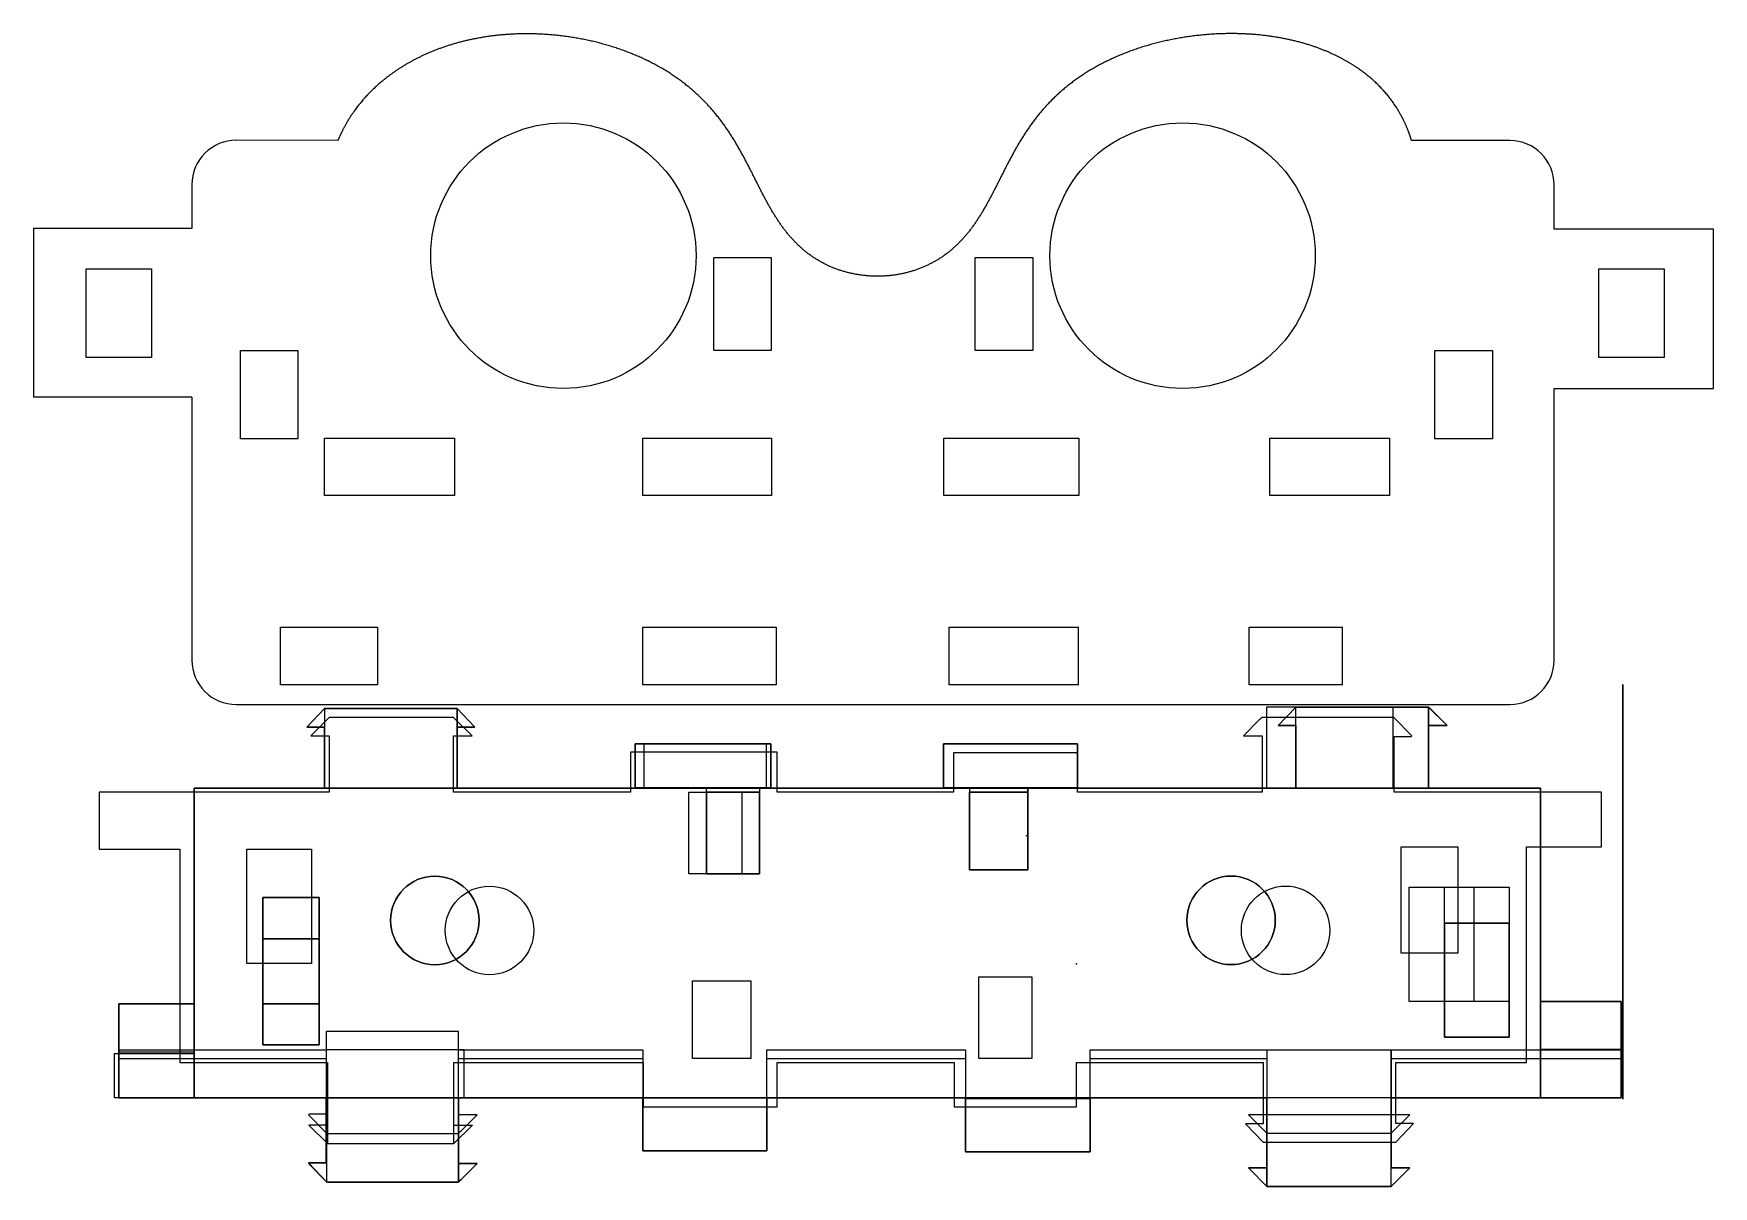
# Model space of a CAD drawing. Header units: centimetres. Extents: x -11.8 to 7.2, y -2.5 to 10.5.
import ezdxf

# ---------------------------------------------------------------- set-up
doc = ezdxf.new("R2010")
doc.units = ezdxf.units.CM
doc.header["$MEASUREMENT"] = 0
for name, color, linetype in [('part5.1 v4_Sketch11', 7, 'Continuous'), ('part5.1 v4_Sketch12', 7, 'Continuous'), ('part5.1 v4_Sketch13', 7, 'Continuous'), ('part5.1 v4_Sketch15', 7, 'Continuous'), ('part5.1 v4_Sketch16', 7, 'Continuous'), ('part5.1 v4_Sketch17', 7, 'Continuous'), ('part5.1 v4_Sketch18', 7, 'Continuous'), ('part5.1 v4_Sketch19', 7, 'Continuous'), ('part5.1 v4_Sketch2', 7, 'Continuous'), ('part5.1 v4_Sketch20', 7, 'Continuous'), ('part5.1 v4_Sketch21', 7, 'Continuous'), ('part5.1 v4_Sketch22', 7, 'Continuous'), ('part5.1 v4_Sketch24', 7, 'Continuous'), ('part5.1 v4_Sketch25', 7, 'Continuous'), ('part5.1 v4_Sketch26', 7, 'Continuous'), ('part5.1 v4_Sketch27', 7, 'Continuous'), ('part5.1 v4_Sketch28', 7, 'Continuous'), ('part5.1 v4_Sketch29', 7, 'Continuous'), ('part5.1 v4_Sketch3', 7, 'Continuous'), ('part5.1 v4_Sketch30', 7, 'Continuous'), ('part5.1 v4_Sketch31', 7, 'Continuous'), ('part5.1 v4_Sketch32', 7, 'Continuous'), ('part5.1 v4_Sketch33', 7, 'Continuous'), ('part5.1 v4_Sketch34', 7, 'Continuous'), ('part5.1 v4_Sketch36', 7, 'Continuous'), ('part5.1 v4_Sketch37', 7, 'Continuous'), ('part5.1 v4_Sketch38', 7, 'Continuous'), ('part5.1 v4_Sketch39', 7, 'Continuous'), ('part5.1 v4_Sketch4', 7, 'Continuous'), ('part5.1 v4_Sketch40', 7, 'Continuous'), ('part5.1 v4_Sketch41', 7, 'Continuous'), ('part5.1 v4_Sketch42', 7, 'Continuous'), ('part5.1 v4_Sketch43', 7, 'Continuous'), ('part5.1 v4_Sketch44', 7, 'Continuous'), ('part5.1 v4_Sketch45', 7, 'Continuous'), ('part5.1 v4_Sketch46', 7, 'Continuous'), ('part5.1 v4_Sketch47', 7, 'Continuous'), ('part5.1 v4_Sketch48', 7, 'Continuous'), ('part5.1 v4_Sketch5', 7, 'Continuous'), ('part5.1 v4_Sketch50', 7, 'Continuous'), ('part5.1 v4_Sketch51', 7, 'Continuous'), ('part5.1 v4_Sketch52', 7, 'Continuous'), ('part5.1 v4_Sketch53', 7, 'Continuous'), ('part5.1 v4_Sketch54', 7, 'Continuous'), ('part5.1 v4_Sketch55', 7, 'Continuous'), ('part5.1 v4_Sketch6', 7, 'Continuous'), ('part5.1 v4_Sketch7', 7, 'Continuous'), ('part5.1 v4_Sketch8', 7, 'Continuous'), ('part5.1 v4_Sketch9', 7, 'Continuous')]:
    doc.layers.add(name, color=color, linetype=linetype)

msp = doc.modelspace()

# ---------------------------------------------------------------- linework, layer by layer
at = {"layer": 'part5.1 v4_Sketch11'}
msp.add_point((0, 0), dxfattribs=at)
at = {"layer": 'part5.1 v4_Sketch12'}
msp.add_circle((1.747, 0.49), 0.5, dxfattribs=at)
msp.add_point((0, 0), dxfattribs=at)
at = {"layer": 'part5.1 v4_Sketch13'}
msp.add_circle((-7.253, 0.489), 0.5, dxfattribs=at)
msp.add_point((0, 0), dxfattribs=at)
at = {"layer": 'part5.1 v4_Sketch15'}
msp.add_point((0, 0), dxfattribs=at)
at = {"layer": 'part5.1 v4_Sketch16'}
msp.add_point((0, 0), dxfattribs=at)
at = {"layer": 'part5.1 v4_Sketch17'}
for p, q in [((2.48, 2.9), (2.28, 2.69)), ((2.48, 2.69), (2.48, 2.9)), ((3.979, 2.901), (4.19, 2.691)), ((2.48, 2.69), (2.28, 2.69)), ((3.98, 2.691), (4.19, 2.691))]:
    msp.add_line(p, q, dxfattribs=at)
msp.add_point((0, 0), dxfattribs=at)
at = {"layer": 'part5.1 v4_Sketch18'}
for p, q in [((-8.7, 2.674), (-8.5, 2.884)), ((-8.5, 2.884), (-8.5, 2.674)), ((-7, 2.884), (-7, 2.674)), ((-8.5, 2.674), (-8.7, 2.674)), ((-7, 2.674), (-6.8, 2.674))]:
    msp.add_line(p, q, dxfattribs=at)
msp.add_point((0, 0), dxfattribs=at)
at = {"layer": 'part5.1 v4_Sketch19'}
for p, q in [((-7, 2.884), (-7, 2.674)), ((-6.8, 2.674), (-7, 2.884)), ((-7, 2.674), (-6.8, 2.674))]:
    msp.add_line(p, q, dxfattribs=at)
msp.add_point((0, 0), dxfattribs=at)
at = {"layer": 'part5.1 v4_Sketch2'}
msp.add_point((0, 0), dxfattribs=at)
at = {"layer": 'part5.1 v4_Sketch20'}
for p, q in [((-8.559, 0.283), (-9.198, 0.283)), ((-9.198, 0.283), (-9.198, -0.917)), ((-8.559, -0.917), (-8.559, 0.283)), ((-9.198, -0.917), (-8.559, -0.917))]:
    msp.add_line(p, q, dxfattribs=at)
msp.add_point((0, 0), dxfattribs=at)
at = {"layer": 'part5.1 v4_Sketch21'}
for p, q in [((4.159, -0.83), (4.159, 0.46)), ((4.159, 0.46), (4.89, 0.46)), ((4.89, 0.46), (4.89, -0.83)), ((4.89, -0.83), (4.159, -0.83))]:
    msp.add_line(p, q, dxfattribs=at)
msp.add_point((0, 0), dxfattribs=at)
at = {"layer": 'part5.1 v4_Sketch22'}
msp.add_point((0, 0), dxfattribs=at)
at = {"layer": 'part5.1 v4_Sketch24'}
for p, q in [((2.153, -1.516), (2.153, -2.516)), ((3.558, -1.516), (2.153, -1.516)), ((3.558, -2.516), (3.558, -1.516)), ((2.153, -2.516), (3.558, -2.516))]:
    msp.add_line(p, q, dxfattribs=at)
msp.add_point((0, 0), dxfattribs=at)
at = {"layer": 'part5.1 v4_Sketch25'}
for p, q in [((1.943, -2.306), (2.153, -2.516)), ((2.153, -2.306), (1.943, -2.306)), ((2.153, -2.516), (2.153, -2.306))]:
    msp.add_line(p, q, dxfattribs=at)
msp.add_point((0, 0), dxfattribs=at)
at = {"layer": 'part5.1 v4_Sketch26'}
for p, q in [((3.558, -2.516), (3.558, -2.306)), ((3.768, -2.306), (3.558, -2.516)), ((3.558, -2.306), (3.768, -2.306))]:
    msp.add_line(p, q, dxfattribs=at)
msp.add_point((0, 0), dxfattribs=at)
at = {"layer": 'part5.1 v4_Sketch27'}
msp.add_point((0, 0), dxfattribs=at)
at = {"layer": 'part5.1 v4_Sketch28'}
for p, q in [((-8.473, -2.467), (-8.473, -1.517)), ((-8.473, -1.517), (-6.986, -1.517)), ((-6.986, -1.517), (-6.986, -2.467)), ((-6.986, -2.467), (-8.473, -2.467))]:
    msp.add_line(p, q, dxfattribs=at)
msp.add_point((0, 0), dxfattribs=at)
at = {"layer": 'part5.1 v4_Sketch29'}
for p, q in [((-8.473, -2.25), (-8.683, -2.25)), ((-8.683, -2.25), (-8.473, -2.467)), ((-8.473, -2.467), (-8.473, -2.25)), ((-6.986, -2.466), (-6.986, -2.256)), ((-6.986, -2.256), (-6.776, -2.256)), ((-6.982, -2.466), (-6.776, -2.256)), ((-6.986, -2.466), (-6.982, -2.466))]:
    msp.add_line(p, q, dxfattribs=at)
msp.add_point((0, 0), dxfattribs=at)
at = {"layer": 'part5.1 v4_Sketch3'}
for p, q in [((-9.974, -1.517), (-9.974, 1.983)), ((-9.974, 1.983), (5.247, 1.983)), ((5.247, 1.983), (5.247, -1.517)), ((5.247, -1.517), (-9.974, -1.517))]:
    msp.add_line(p, q, dxfattribs=at)
msp.add_point((0, 0), dxfattribs=at)
at = {"layer": 'part5.1 v4_Sketch30'}
for p, q in [((-4.9, -2.116), (-4.9, -1.516)), ((-4.9, -1.516), (-3.5, -1.516)), ((-3.5, -1.516), (-3.5, -2.116)), ((-3.5, -2.116), (-4.9, -2.116))]:
    msp.add_line(p, q, dxfattribs=at)
msp.add_point((0, 0), dxfattribs=at)
at = {"layer": 'part5.1 v4_Sketch31'}
for p, q in [((0.153, -1.516), (-1.256, -1.516)), ((-1.256, -1.516), (-1.256, -2.124)), ((0.153, -2.124), (0.153, -1.516)), ((-1.256, -2.124), (0.153, -2.124))]:
    msp.add_line(p, q, dxfattribs=at)
msp.add_point((0, 0), dxfattribs=at)
at = {"layer": 'part5.1 v4_Sketch32'}
for p, q in [((-4.99, 2.483), (-3.454, 2.483)), ((-4.99, 1.989), (-4.99, 2.483)), ((-3.454, 2.483), (-3.454, 1.989)), ((-1.503, 1.989), (-1.503, 2.483)), ((-1.503, 2.483), (0.011, 2.483)), ((0.011, 2.483), (0.011, 1.989)), ((-3.454, 1.989), (-4.99, 1.989)), ((0.011, 1.989), (-1.503, 1.989))]:
    msp.add_line(p, q, dxfattribs=at)
msp.add_point((0, 0), dxfattribs=at)
at = {"layer": 'part5.1 v4_Sketch33'}
for p, q in [((3.98, 2.9), (4.191, 2.691)), ((3.98, 2.691), (3.98, 2.9)), ((4.191, 2.691), (3.98, 2.691))]:
    msp.add_line(p, q, dxfattribs=at)
msp.add_point((0, 0), dxfattribs=at)
at = {"layer": 'part5.1 v4_Sketch34'}
for p, q in [((-9.974, -1.517, 0.6), (-9.974, 1.983, 0.6)), ((-9.974, 1.983, 0.6), (-9.974, 1.983)), ((-9.974, 1.983), (-9.974, -1.517)), ((-9.974, -1, 0.6), (-9.974, -1)), ((-9.974, -1.517, 0.6), (-9.974, -1, 0.6)), ((-9.974, -1), (-9.974, -1.517)), ((-9.974, -1.517), (-9.974, -1.517, 0.6)), ((-9.974, -1.517), (-9.974, -1.517, 0.6))]:
    msp.add_line(p, q, dxfattribs=at)
msp.add_point((-9.974, 0), dxfattribs=at)
at = {"layer": 'part5.1 v4_Sketch36'}
for p, q in [((-3.454, 2.483, 0.6), (-4.99, 2.483, 0.6)), ((-4.99, 2.483, 0.6), (-4.99, 1.983, 0.6)), ((-3.454, 1.983, 0.6), (-3.454, 2.483, 0.6)), ((0.011, 2.483, 0.6), (-1.503, 2.483, 0.6)), ((-1.503, 2.483, 0.6), (-1.503, 1.983, 0.6)), ((0.011, 1.983, 0.6), (0.011, 2.483, 0.6)), ((-9.974, 1.983, 0.6), (-9.974, -1, 0.6)), ((-4.99, 1.983, 0.6), (-9.974, 1.983, 0.6)), ((-4.183, 1.016, 0.6), (-4.183, 1.939, 0.6)), ((-4.183, 1.939, 0.6), (-3.583, 1.939, 0.6)), ((-3.583, 1.939, 0.6), (-3.583, 1.016, 0.6)), ((-1.503, 1.983, 0.6), (-3.454, 1.983, 0.6)), ((-1.208, 1.06, 0.6), (-1.208, 1.939, 0.6)), ((-1.208, 1.939, 0.6), (-0.549, 1.939, 0.6)), ((-0.549, 1.939, 0.6), (-0.549, 1.06, 0.6)), ((5.247, 1.983, 0.6), (0.011, 1.983, 0.6)), ((5.247, -0.971, 0.6), (5.247, 1.983, 0.6)), ((-3.583, 1.016, 0.6), (-4.183, 1.016, 0.6)), ((-0.549, 1.06, 0.6), (-1.208, 1.06, 0.6)), ((4.159, 0.46, 0.6), (4.89, 0.46, 0.6)), ((4.159, -0.83, 0.6), (4.159, 0.46, 0.6)), ((4.89, 0.46, 0.6), (4.89, -0.83, 0.6)), ((-9.198, -0.917, 0.6), (-9.198, 0.283, 0.6)), ((-9.198, 0.283, 0.6), (-8.559, 0.283, 0.6)), ((-8.559, 0.283, 0.6), (-8.559, -0.917, 0.6)), ((-8.559, -0.917, 0.6), (-9.198, -0.917, 0.6)), ((4.89, -0.83, 0.6), (4.159, -0.83, 0.6)), ((-9.974, -1, 0.6), (-10.824, -1, 0.6)), ((-10.824, -1, 0.6), (-10.824, -1.517, 0.6)), ((6.158, -0.971, 0.6), (5.247, -0.971, 0.6)), ((6.158, -1.517, 0.6), (6.158, -0.971, 0.6)), ((-10.824, -1.517, 0.6), (-8.481, -1.517, 0.6)), ((-8.481, -1.517, 0.6), (-8.481, -2.25, 0.6)), ((-6.986, -1.517, 0.6), (-4.9, -1.517, 0.6)), ((-6.986, -2.256, 0.6), (-6.986, -1.517, 0.6)), ((-4.9, -1.517, 0.6), (-4.9, -2.116, 0.6)), ((-3.5, -1.517, 0.6), (-1.256, -1.517, 0.6)), ((-3.5, -2.116, 0.6), (-3.5, -1.517, 0.6)), ((-1.256, -1.517, 0.6), (-1.256, -2.124, 0.6)), ((0.153, -2.124, 0.6), (0.153, -1.517, 0.6)), ((0.153, -1.517, 0.6), (2.153, -1.517, 0.6)), ((2.153, -1.517, 0.6), (2.153, -2.306, 0.6)), ((3.558, -1.517, 0.6), (5.246, -1.517, 0.6)), ((3.558, -2.306, 0.6), (3.558, -1.517, 0.6)), ((5.246, -1.517, 0.6), (6.158, -1.517, 0.6)), ((5.246, -1.517, 0.6), (5.246, -1.517, 0.6)), ((-8.673, -2.25, 0.6), (-8.68, -2.257, 0.6)), ((-8.68, -2.257, 0.6), (-8.481, -2.462, 0.6)), ((-8.481, -2.25, 0.6), (-8.673, -2.25, 0.6)), ((-6.776, -2.256, 0.6), (-6.986, -2.256, 0.6)), ((-6.952, -2.435, 0.6), (-6.776, -2.256, 0.6)), ((-4.9, -2.116, 0.6), (-3.5, -2.116, 0.6)), ((-1.256, -2.124, 0.6), (0.153, -2.124, 0.6)), ((-8.467, -2.467, 0.6), (-6.996, -2.467, 0.6)), ((1.943, -2.306, 0.6), (2.153, -2.516, 0.6)), ((2.153, -2.306, 0.6), (1.943, -2.306, 0.6)), ((3.768, -2.306, 0.6), (3.558, -2.306, 0.6)), ((3.558, -2.516, 0.6), (3.768, -2.306, 0.6)), ((2.153, -2.516, 0.6), (2.153, -2.516, 0.6)), ((2.153, -2.516, 0.6), (3.558, -2.516, 0.6)), ((3.558, -2.516, 0.6), (3.558, -2.516, 0.6))]:
    msp.add_line(p, q, dxfattribs=at)
for centre in [(-7.253, 0.489, 0.6), (1.747, 0.49, 0.6)]:
    msp.add_circle(centre, 0.5, dxfattribs=at)
for centre, radius, start, end in [((-8.467, -2.442, 0.6), 0.025, 236.3153, 270), ((-6.996, -2.407, 0.6), 0.06, 270, 279.2026), ((-7.202, -2.19, 0.6), 0.35, 308.0127, 315.5951)]:
    msp.add_arc(centre, radius, start, end, dxfattribs=at)
msp.add_point((0, 0, 0.6), dxfattribs=at)
at = {"layer": 'part5.1 v4_Sketch37'}
for p, q in [((-8.5, 2.884, 0.6), (-8.7, 2.674, 0.6)), ((-8.5, 2.884, 0.6), (-8.5, 2.884, 0.6)), ((-7, 2.884, 0.6), (-8.5, 2.884, 0.6)), ((-8.5, 2.884, 0.6), (-8.5, 2.884, 0.6)), ((-7, 2.883, 0.6), (-7, 2.884, 0.6)), ((-6.8, 2.674, 0.6), (-7, 2.883, 0.6)), ((2.48, 2.9, 0.6), (2.28, 2.69, 0.6)), ((3.78, 2.9, 0.6), (2.48, 2.9, 0.6)), ((2.48, 2.9, 0.6), (2.48, 2.9, 0.6)), ((3.78, 2.9, 0.6), (3.78, 2.9, 0.6)), ((3.98, 2.9, 0.6), (3.78, 2.9, 0.6)), ((4.191, 2.691, 0.6), (3.98, 2.9, 0.6)), ((-8.7, 2.674, 0.6), (-8.5, 2.674, 0.6)), ((-8.5, 2.674, 0.6), (-8.5, 1.983, 0.6)), ((-7, 1.983, 0.6), (-7, 2.674, 0.6)), ((-7, 2.674, 0.6), (-6.8, 2.674, 0.6)), ((2.28, 2.69, 0.6), (2.48, 2.69, 0.6)), ((2.48, 2.69, 0.6), (2.48, 1.983, 0.6)), ((3.98, 2.691, 0.6), (4.191, 2.691, 0.6)), ((3.98, 1.983, 0.6), (3.98, 2.691, 0.6)), ((-3.454, 2.483, 0.6), (-4.99, 2.483, 0.6)), ((-4.99, 2.483, 0.6), (-4.99, 1.983, 0.6)), ((-3.454, 1.983, 0.6), (-3.454, 2.483, 0.6)), ((0.011, 2.483, 0.6), (-1.503, 2.483, 0.6)), ((-1.503, 2.483, 0.6), (-1.503, 1.983, 0.6)), ((0.011, 1.983, 0.6), (0.011, 2.483, 0.6)), ((-9.974, 1.983, 0.6), (-9.974, -1, 0.6)), ((-8.5, 1.983, 0.6), (-9.974, 1.983, 0.6)), ((-4.99, 1.983, 0.6), (-7, 1.983, 0.6)), ((-4.183, 1.939, 0.6), (-3.583, 1.939, 0.6)), ((-4.183, 1.016, 0.6), (-4.183, 1.939, 0.6)), ((-3.583, 1.939, 0.6), (-3.583, 1.016, 0.6)), ((-1.503, 1.983, 0.6), (-3.454, 1.983, 0.6)), ((-1.208, 1.06, 0.6), (-1.208, 1.939, 0.6)), ((-1.208, 1.939, 0.6), (-0.549, 1.939, 0.6)), ((-0.549, 1.939, 0.6), (-0.549, 1.06, 0.6)), ((2.48, 1.983, 0.6), (0.011, 1.983, 0.6)), ((5.247, 1.983, 0.6), (3.98, 1.983, 0.6)), ((-3.583, 1.016, 0.6), (-4.183, 1.016, 0.6)), ((-0.549, 1.06, 0.6), (-1.208, 1.06, 0.6)), ((4.159, -0.83, 0.6), (4.159, 0.46, 0.6)), ((4.159, 0.46, 0.6), (4.89, 0.46, 0.6)), ((4.89, 0.46, 0.6), (4.89, -0.83, 0.6)), ((-9.198, -0.917, 0.6), (-9.198, 0.283, 0.6)), ((-9.198, 0.283, 0.6), (-8.559, 0.283, 0.6)), ((-8.559, 0.283, 0.6), (-8.559, -0.917, 0.6)), ((-8.559, -0.917, 0.6), (-9.198, -0.917, 0.6)), ((4.89, -0.83, 0.6), (4.159, -0.83, 0.6)), ((-9.974, -1, 0.6), (-10.824, -1, 0.6)), ((-10.824, -1, 0.6), (-10.824, -1.517, 0.6)), ((6.158, -0.971, 0.6), (5.247, -0.971, 0.6)), ((6.158, -1.517, 0.6), (6.158, -0.971, 0.6)), ((-10.824, -1.517, 0.6), (-8.481, -1.517, 0.6)), ((-8.481, -1.517, 0.6), (-8.481, -2.25, 0.6)), ((-6.986, -2.256, 0.6), (-6.986, -1.517, 0.6)), ((-6.986, -1.517, 0.6), (-4.9, -1.517, 0.6)), ((-4.9, -1.517, 0.6), (-4.9, -2.116, 0.6)), ((-3.5, -2.116, 0.6), (-3.5, -1.517, 0.6)), ((-3.5, -1.517, 0.6), (-1.256, -1.517, 0.6)), ((-1.256, -1.517, 0.6), (-1.256, -2.124, 0.6)), ((0.153, -2.124, 0.6), (0.153, -1.517, 0.6)), ((0.153, -1.517, 0.6), (2.153, -1.517, 0.6)), ((2.153, -1.517, 0.6), (2.153, -2.306, 0.6)), ((3.558, -2.306, 0.6), (3.558, -1.517, 0.6)), ((3.558, -1.517, 0.6), (5.246, -1.517, 0.6)), ((5.246, -1.517, 0.6), (6.158, -1.517, 0.6)), ((5.246, -1.517, 0.6), (5.246, -1.517, 0.6)), ((-8.673, -2.25, 0.6), (-8.68, -2.257, 0.6)), ((-8.68, -2.257, 0.6), (-8.481, -2.462, 0.6)), ((-8.481, -2.25, 0.6), (-8.673, -2.25, 0.6)), ((-6.776, -2.256, 0.6), (-6.986, -2.256, 0.6)), ((-6.952, -2.435, 0.6), (-6.776, -2.256, 0.6)), ((-4.9, -2.116, 0.6), (-3.5, -2.116, 0.6)), ((-1.256, -2.124, 0.6), (0.153, -2.124, 0.6)), ((-8.467, -2.467, 0.6), (-6.996, -2.467, 0.6)), ((2.153, -2.306, 0.6), (1.943, -2.306, 0.6)), ((1.943, -2.306, 0.6), (2.153, -2.516, 0.6)), ((3.558, -2.516, 0.6), (3.768, -2.306, 0.6)), ((3.768, -2.306, 0.6), (3.558, -2.306, 0.6)), ((2.153, -2.516, 0.6), (2.153, -2.516, 0.6)), ((2.153, -2.516, 0.6), (3.558, -2.516, 0.6)), ((3.558, -2.516, 0.6), (3.558, -2.516, 0.6))]:
    msp.add_line(p, q, dxfattribs=at)
for centre in [(-7.253, 0.489, 0.6), (1.747, 0.49, 0.6)]:
    msp.add_circle(centre, 0.5, dxfattribs=at)
for centre, radius, start, end in [((-8.467, -2.442, 0.6), 0.025, 236.3153, 270), ((-6.996, -2.407, 0.6), 0.06, 270, 279.2026), ((-7.202, -2.19, 0.6), 0.35, 308.0127, 315.5951)]:
    msp.add_arc(centre, radius, start, end, dxfattribs=at)
msp.add_point((0, 0, 0.6), dxfattribs=at)
at = {"layer": 'part5.1 v4_Sketch38'}
msp.add_point((0, 0, 0.6), dxfattribs=at)
at = {"layer": 'part5.1 v4_Sketch39'}
for p, q in [((-8.7, 2.674), (-8.5, 2.884)), ((-8.5, 2.884), (-8.5, 2.884)), ((-8.5, 2.884), (-7, 2.884)), ((-8.5, 2.884), (-8.5, 2.884)), ((-7, 2.884), (-7, 2.883)), ((-7, 2.883), (-6.8, 2.674)), ((2.28, 2.69), (2.48, 2.9)), ((2.48, 2.9), (2.48, 2.9)), ((2.48, 2.9), (3.78, 2.9)), ((3.78, 2.9), (3.78, 2.9)), ((3.78, 2.9), (3.98, 2.9)), ((3.98, 2.9), (4.191, 2.691)), ((-8.5, 2.674), (-8.7, 2.674)), ((-8.5, 1.983), (-8.5, 2.674)), ((-6.8, 2.674), (-7, 2.674)), ((-7, 2.674), (-7, 1.983)), ((2.48, 2.69), (2.28, 2.69)), ((2.48, 1.983), (2.48, 2.69)), ((3.98, 2.691), (3.98, 1.983)), ((4.191, 2.691), (3.98, 2.691)), ((-4.99, 2.483), (-3.454, 2.483)), ((-4.99, 1.983), (-4.99, 2.483)), ((-3.454, 2.483), (-3.454, 1.983)), ((-1.503, 2.483), (0.011, 2.483)), ((-1.503, 1.983), (-1.503, 2.483)), ((0.011, 2.483), (0.011, 1.983)), ((-9.974, -0.455), (-9.974, 1.983)), ((-9.974, 1.983), (-8.5, 1.983)), ((-7, 1.983), (-4.99, 1.983)), ((-4.183, 1.939), (-4.183, 1.016)), ((-3.583, 1.939), (-4.183, 1.939)), ((-3.583, 1.016), (-3.583, 1.939)), ((-3.454, 1.983), (-1.503, 1.983)), ((-1.208, 1.939), (-1.208, 1.06)), ((-0.549, 1.939), (-1.208, 1.939)), ((-0.549, 1.06), (-0.549, 1.939)), ((0.011, 1.983), (2.48, 1.983)), ((3.98, 1.983), (5.247, 1.983)), ((5.247, 1.983), (5.247, -0.426)), ((-4.183, 1.016), (-3.583, 1.016)), ((-1.208, 1.06), (-0.549, 1.06)), ((-9.198, 0.747), (-9.198, -0.453)), ((-8.559, 0.747), (-9.198, 0.747)), ((-8.559, -0.453), (-8.559, 0.747)), ((4.89, 0.46), (4.159, 0.46)), ((4.159, 0.46), (4.159, -0.83)), ((4.89, -0.83), (4.89, 0.46)), ((-10.824, -0.455), (-9.974, -0.455)), ((-10.824, -1.517), (-10.824, -0.455)), ((-9.198, -0.453), (-8.559, -0.453)), ((5.247, -0.426), (6.158, -0.426)), ((6.158, -0.426), (6.158, -1.517)), ((4.159, -0.83), (4.89, -0.83)), ((-8.481, -1.517), (-10.824, -1.517)), ((-8.481, -2.25), (-8.481, -1.517)), ((-4.9, -1.517), (-6.986, -1.517)), ((-6.986, -1.517), (-6.986, -2.256)), ((-4.9, -2.116), (-4.9, -1.517)), ((-1.256, -1.517), (-3.5, -1.517)), ((-3.5, -1.517), (-3.5, -2.116)), ((-1.256, -2.124), (-1.256, -1.517)), ((2.153, -1.517), (0.153, -1.517)), ((0.153, -1.517), (0.153, -2.124)), ((2.153, -2.306), (2.153, -1.517)), ((3.558, -1.517), (3.558, -2.306)), ((5.246, -1.517), (3.558, -1.517)), ((6.158, -1.517), (5.246, -1.517)), ((5.246, -1.517), (5.246, -1.517)), ((-8.68, -2.257), (-8.673, -2.25)), ((-8.481, -2.462), (-8.68, -2.257)), ((-8.673, -2.25), (-8.481, -2.25)), ((-6.986, -2.256), (-6.776, -2.256)), ((-6.776, -2.256), (-6.952, -2.435)), ((-3.5, -2.116), (-4.9, -2.116)), ((0.153, -2.124), (-1.256, -2.124)), ((-6.996, -2.467), (-8.467, -2.467)), ((2.153, -2.516), (1.943, -2.306)), ((1.943, -2.306), (2.153, -2.306)), ((3.768, -2.306), (3.558, -2.516)), ((3.558, -2.306), (3.768, -2.306)), ((3.558, -2.516), (2.153, -2.516)), ((2.153, -2.516), (2.153, -2.516)), ((3.558, -2.516), (3.558, -2.516))]:
    msp.add_line(p, q, dxfattribs=at)
at = {"layer": 'part5.1 v4_Sketch39', "extrusion": (0, 0, -1)}
for centre in [(7.253, 0.489), (-1.747, 0.49)]:
    msp.add_circle(centre, 0.5, dxfattribs=at)
for centre, radius, start, end in [((8.467, -2.442), 0.025, 270, 303.6847), ((6.996, -2.407), 0.06, 260.7974, 270), ((7.202, -2.19), 0.35, 224.4049, 231.9873)]:
    msp.add_arc(centre, radius, start, end, dxfattribs=at)
at = {"layer": 'part5.1 v4_Sketch39'}
msp.add_point((0, 0), dxfattribs=at)
at = {"layer": 'part5.1 v4_Sketch4'}
msp.add_point((0, 0), dxfattribs=at)
at = {"layer": 'part5.1 v4_Sketch40'}
msp.add_point((0, 0, 0.6), dxfattribs=at)
at = {"layer": 'part5.1 v4_Sketch41'}
msp.add_point((0, 0, 0.6), dxfattribs=at)
at = {"layer": 'part5.1 v4_Sketch42'}
for p, q in [((-6.921, -0.972, 0.6), (-8.48, -0.972, 0.6)), ((-8.48, -0.972, 0.6), (-8.48, -1.516, 0.6)), ((-6.921, -1.516, 0.6), (-6.921, -0.972, 0.6)), ((-8.48, -1.516, 0.6), (-6.921, -1.516, 0.6)), ((-8.48, -1.516, 0.6), (-6.988, -1.516, 0.6))]:
    msp.add_line(p, q, dxfattribs=at)
msp.add_point((0, 0, 0.6), dxfattribs=at)
at = {"layer": 'part5.1 v4_Sketch43'}
for p, q in [((-8.481, -0.766, 0.6), (-8.481, -1.7, 0.6)), ((-6.986, -0.766, 0.6), (-8.481, -0.766, 0.6)), ((-6.986, -1.706, 0.6), (-6.986, -0.766, 0.6)), ((-8.673, -1.7, 0.6), (-8.68, -1.707, 0.6)), ((-8.68, -1.707, 0.6), (-8.481, -1.912, 0.6)), ((-8.481, -1.7, 0.6), (-8.673, -1.7, 0.6)), ((-6.776, -1.706, 0.6), (-6.986, -1.706, 0.6)), ((-6.952, -1.885, 0.6), (-6.776, -1.706, 0.6)), ((-8.467, -1.917, 0.6), (-6.996, -1.917, 0.6))]:
    msp.add_line(p, q, dxfattribs=at)
for centre, radius, start, end in [((-7.202, -1.64, 0.6), 0.35, 308.0127, 315.5951), ((-8.467, -1.892, 0.6), 0.025, 236.3153, 270), ((-6.996, -1.857, 0.6), 0.06, 270, 279.2026)]:
    msp.add_arc(centre, radius, start, end, dxfattribs=at)
msp.add_point((0, 0, 0.6), dxfattribs=at)
at = {"layer": 'part5.1 v4_Sketch44'}
for p, q in [((-8.5, 2.884, 0.6), (-8.7, 2.674, 0.6)), ((-8.5, 2.884, 0.6), (-8.5, 2.884, 0.6)), ((-7, 2.884, 0.6), (-8.5, 2.884, 0.6)), ((-8.5, 2.884, 0.6), (-8.5, 2.884, 0.6)), ((-7, 2.883, 0.6), (-7, 2.884, 0.6)), ((-6.8, 2.674, 0.6), (-7, 2.883, 0.6)), ((2.48, 2.9, 0.6), (2.28, 2.69, 0.6)), ((3.78, 2.9, 0.6), (2.48, 2.9, 0.6)), ((2.48, 2.9, 0.6), (2.48, 2.9, 0.6)), ((3.98, 2.9, 0.6), (3.78, 2.9, 0.6)), ((3.78, 2.9, 0.6), (3.78, 2.9, 0.6)), ((4.191, 2.691, 0.6), (3.98, 2.9, 0.6)), ((-8.7, 2.674, 0.6), (-8.5, 2.674, 0.6)), ((-8.5, 2.674, 0.6), (-8.5, 1.983, 0.6)), ((-7, 2.674, 0.6), (-6.8, 2.674, 0.6)), ((-7, 1.983, 0.6), (-7, 2.674, 0.6)), ((2.28, 2.69, 0.6), (2.48, 2.69, 0.6)), ((2.48, 2.69, 0.6), (2.48, 1.983, 0.6)), ((3.98, 2.691, 0.6), (4.191, 2.691, 0.6)), ((3.98, 1.983, 0.6), (3.98, 2.691, 0.6)), ((-4.99, 2.483, 0.6), (-4.99, 1.983, 0.6)), ((-3.454, 2.483, 0.6), (-4.99, 2.483, 0.6)), ((-3.454, 1.983, 0.6), (-3.454, 2.483, 0.6)), ((0.011, 2.483, 0.6), (-1.503, 2.483, 0.6)), ((-1.503, 2.483, 0.6), (-1.503, 1.983, 0.6)), ((0.011, 1.983, 0.6), (0.011, 2.483, 0.6)), ((-9.974, 1.983, 0.6), (-9.974, -0.455, 0.6)), ((-8.5, 1.983, 0.6), (-9.974, 1.983, 0.6)), ((-4.99, 1.983, 0.6), (-7, 1.983, 0.6)), ((-4.183, 1.016, 0.6), (-4.183, 1.939, 0.6)), ((-4.183, 1.939, 0.6), (-3.583, 1.939, 0.6)), ((-3.583, 1.939, 0.6), (-3.583, 1.016, 0.6)), ((-1.503, 1.983, 0.6), (-3.454, 1.983, 0.6)), ((-1.208, 1.939, 0.6), (-0.549, 1.939, 0.6)), ((-1.208, 1.06, 0.6), (-1.208, 1.939, 0.6)), ((-0.549, 1.939, 0.6), (-0.549, 1.06, 0.6)), ((2.48, 1.983, 0.6), (0.011, 1.983, 0.6)), ((5.247, 1.983, 0.6), (3.98, 1.983, 0.6)), ((5.247, -0.426, 0.6), (5.247, 1.983, 0.6)), ((-3.583, 1.016, 0.6), (-4.183, 1.016, 0.6)), ((-0.549, 1.06, 0.6), (-1.208, 1.06, 0.6)), ((4.159, -0.426, 0.6), (4.159, 0.864, 0.6)), ((4.159, 0.864, 0.6), (4.89, 0.864, 0.6)), ((4.89, 0.864, 0.6), (4.89, -0.426, 0.6)), ((-9.198, 0.747, 0.6), (-8.559, 0.747, 0.6)), ((-9.198, -0.453, 0.6), (-9.198, 0.747, 0.6)), ((-8.559, 0.747, 0.6), (-8.559, -0.453, 0.6)), ((-10.824, -0.455, 0.6), (-10.824, -0.972, 0.6)), ((-9.974, -0.455, 0.6), (-10.824, -0.455, 0.6)), ((-8.559, -0.453, 0.6), (-9.198, -0.453, 0.6)), ((4.89, -0.426, 0.6), (4.159, -0.426, 0.6)), ((6.158, -0.426, 0.6), (5.247, -0.426, 0.6)), ((6.158, -0.972, 0.6), (6.158, -0.426, 0.6)), ((-10.824, -0.972, 0.6), (-8.481, -0.972, 0.6)), ((-8.481, -0.972, 0.6), (-8.481, -1.7, 0.6)), ((-6.986, -1.706, 0.6), (-6.986, -0.972, 0.6)), ((-6.986, -0.972, 0.6), (-4.9, -0.972, 0.6)), ((-4.9, -0.972, 0.6), (-4.9, -1.516, 0.6)), ((-3.5, -1.516, 0.6), (-3.5, -0.972, 0.6)), ((-3.5, -0.972, 0.6), (-1.256, -0.972, 0.6)), ((-1.256, -0.972, 0.6), (-1.256, -1.524, 0.6)), ((0.153, -1.524, 0.6), (0.153, -0.972, 0.6)), ((0.153, -0.972, 0.6), (2.153, -0.972, 0.6)), ((2.153, -0.972, 0.6), (2.153, -2.306, 0.6)), ((2.153, -0.972, 0.6), (3.558, -0.972, 0.6)), ((2.153, -0.972, 0.6), (2.153, -1.706, 0.6)), ((3.558, -0.972, 0.6), (5.246, -0.972, 0.6)), ((3.558, -2.306, 0.6), (3.558, -0.972, 0.6)), ((3.558, -0.972, 0.6), (3.558, -1.706, 0.6)), ((5.246, -0.972, 0.6), (6.158, -0.972, 0.6)), ((5.246, -0.972, 0.6), (5.246, -0.972, 0.6)), ((-4.9, -1.516, 0.6), (-3.5, -1.516, 0.6)), ((-8.673, -1.7, 0.6), (-8.68, -1.707, 0.6)), ((-8.68, -1.707, 0.6), (-8.481, -1.912, 0.6)), ((-8.481, -1.7, 0.6), (-8.673, -1.7, 0.6)), ((-6.776, -1.706, 0.6), (-6.986, -1.706, 0.6)), ((-6.952, -1.885, 0.6), (-6.776, -1.706, 0.6)), ((-1.256, -1.524, 0.6), (0.153, -1.524, 0.6)), ((3.558, -1.706, 0.6), (2.153, -1.706, 0.6)), ((-8.467, -1.917, 0.6), (-6.996, -1.917, 0.6)), ((2.153, -2.306, 0.6), (1.943, -2.306, 0.6)), ((1.943, -2.306, 0.6), (2.153, -2.516, 0.6)), ((3.768, -2.306, 0.6), (3.558, -2.306, 0.6)), ((3.558, -2.516, 0.6), (3.768, -2.306, 0.6)), ((2.153, -2.516, 0.6), (2.153, -2.516, 0.6)), ((2.153, -2.516, 0.6), (3.558, -2.516, 0.6)), ((3.558, -2.516, 0.6), (3.558, -2.516, 0.6))]:
    msp.add_line(p, q, dxfattribs=at)
for centre in [(-7.253, 0.489, 0.6), (1.747, 0.49, 0.6)]:
    msp.add_circle(centre, 0.5, dxfattribs=at)
for centre, radius, start, end in [((-7.202, -1.64, 0.6), 0.35, 308.0127, 315.5951), ((-8.467, -1.892, 0.6), 0.025, 236.3153, 270), ((-6.996, -1.857, 0.6), 0.06, 270, 279.2026)]:
    msp.add_arc(centre, radius, start, end, dxfattribs=at)
msp.add_point((0, 0, 0.6), dxfattribs=at)
at = {"layer": 'part5.1 v4_Sketch45'}
for p, q in [((-8.5, 2.884, 0.6), (-8.7, 2.674, 0.6)), ((-8.5, 2.884, 0.6), (-8.5, 2.884, 0.6)), ((-8.5, 2.884, 0.6), (-8.5, 2.884, 0.6)), ((-7, 2.884, 0.6), (-8.5, 2.884, 0.6)), ((-7, 2.883, 0.6), (-7, 2.884, 0.6)), ((-6.8, 2.674, 0.6), (-7, 2.883, 0.6)), ((2.48, 2.9, 0.6), (2.28, 2.69, 0.6)), ((2.48, 2.9, 0.6), (2.48, 2.9, 0.6)), ((3.78, 2.9, 0.6), (2.48, 2.9, 0.6)), ((3.78, 2.9, 0.6), (3.78, 2.9, 0.6)), ((3.98, 2.9, 0.6), (3.78, 2.9, 0.6)), ((4.191, 2.691, 0.6), (3.98, 2.9, 0.6)), ((-8.7, 2.674, 0.6), (-8.5, 2.674, 0.6)), ((-8.5, 2.674, 0.6), (-8.5, 1.983, 0.6)), ((-7, 1.983, 0.6), (-7, 2.674, 0.6)), ((-7, 2.674, 0.6), (-6.8, 2.674, 0.6)), ((2.28, 2.69, 0.6), (2.48, 2.69, 0.6)), ((2.48, 2.69, 0.6), (2.48, 1.983, 0.6)), ((3.98, 1.983, 0.6), (3.98, 2.691, 0.6)), ((3.98, 2.691, 0.6), (4.191, 2.691, 0.6)), ((-3.454, 2.483, 0.6), (-4.99, 2.483, 0.6)), ((-4.99, 2.483, 0.6), (-4.99, 1.983, 0.6)), ((-3.454, 1.983, 0.6), (-3.454, 2.483, 0.6)), ((0.011, 2.483, 0.6), (-1.503, 2.483, 0.6)), ((-1.503, 2.483, 0.6), (-1.503, 1.983, 0.6)), ((0.011, 1.983, 0.6), (0.011, 2.483, 0.6)), ((-8.5, 1.983, 0.6), (-9.974, 1.983, 0.6)), ((-9.974, 1.983, 0.6), (-9.974, -0.455, 0.6)), ((-4.99, 1.983, 0.6), (-7, 1.983, 0.6)), ((-4.183, 1.939, 0.6), (-3.583, 1.939, 0.6)), ((-4.183, 1.016, 0.6), (-4.183, 1.939, 0.6)), ((-3.583, 1.939, 0.6), (-3.583, 1.016, 0.6)), ((-1.503, 1.983, 0.6), (-3.454, 1.983, 0.6)), ((-1.208, 1.06, 0.6), (-1.208, 1.939, 0.6)), ((-1.208, 1.939, 0.6), (-0.549, 1.939, 0.6)), ((-0.549, 1.939, 0.6), (-0.549, 1.06, 0.6)), ((2.48, 1.983, 0.6), (0.011, 1.983, 0.6)), ((5.247, 1.983, 0.6), (3.98, 1.983, 0.6)), ((5.247, -0.426, 0.6), (5.247, 1.983, 0.6)), ((-3.583, 1.016, 0.6), (-4.183, 1.016, 0.6)), ((-0.549, 1.06, 0.6), (-1.208, 1.06, 0.6)), ((4.159, -0.426, 0.6), (4.159, 0.864, 0.6)), ((4.159, 0.864, 0.6), (4.89, 0.864, 0.6)), ((4.89, 0.864, 0.6), (4.89, -0.426, 0.6)), ((-9.198, -0.453, 0.6), (-9.198, 0.747, 0.6)), ((-9.198, 0.747, 0.6), (-8.559, 0.747, 0.6)), ((-8.559, 0.747, 0.6), (-8.559, -0.453, 0.6)), ((-10.824, -0.455, 0.6), (-10.824, -1.072, 0.6)), ((-9.974, -0.455, 0.6), (-10.824, -0.455, 0.6)), ((-8.559, -0.453, 0.6), (-9.198, -0.453, 0.6)), ((4.89, -0.426, 0.6), (4.159, -0.426, 0.6)), ((6.158, -0.426, 0.6), (5.247, -0.426, 0.6)), ((6.158, -1.072, 0.6), (6.158, -0.426, 0.6)), ((-10.824, -1.072, 0.6), (-8.481, -1.072, 0.6)), ((-8.481, -1.072, 0.6), (-8.481, -1.7, 0.6)), ((-6.986, -1.706, 0.6), (-6.986, -1.072, 0.6)), ((-6.986, -1.072, 0.6), (-4.9, -1.072, 0.6)), ((-4.9, -1.072, 0.6), (-4.9, -1.516, 0.6)), ((-3.5, -1.516, 0.6), (-3.5, -1.072, 0.6)), ((-3.5, -1.072, 0.6), (-1.256, -1.072, 0.6)), ((-1.256, -1.072, 0.6), (-1.256, -1.524, 0.6)), ((0.153, -1.524, 0.6), (0.153, -1.072, 0.6)), ((0.153, -1.072, 0.6), (2.153, -1.072, 0.6)), ((2.153, -1.072, 0.6), (2.153, -1.706, 0.6)), ((3.558, -1.706, 0.6), (3.558, -1.072, 0.6)), ((3.558, -1.072, 0.6), (5.246, -1.072, 0.6)), ((5.246, -1.072, 0.6), (6.158, -1.072, 0.6)), ((5.246, -1.072, 0.6), (5.246, -1.072, 0.6)), ((-4.9, -1.516, 0.6), (-3.5, -1.516, 0.6)), ((-8.673, -1.7, 0.6), (-8.68, -1.707, 0.6)), ((-8.68, -1.707, 0.6), (-8.481, -1.912, 0.6)), ((-8.481, -1.7, 0.6), (-8.673, -1.7, 0.6)), ((-6.776, -1.706, 0.6), (-6.986, -1.706, 0.6)), ((-6.952, -1.885, 0.6), (-6.776, -1.706, 0.6)), ((-1.256, -1.524, 0.6), (0.153, -1.524, 0.6)), ((1.943, -1.706, 0.6), (2.153, -1.916, 0.6)), ((2.153, -1.706, 0.6), (1.943, -1.706, 0.6)), ((3.558, -1.916, 0.6), (3.768, -1.706, 0.6)), ((3.768, -1.706, 0.6), (3.558, -1.706, 0.6)), ((-8.467, -1.917, 0.6), (-6.996, -1.917, 0.6)), ((2.153, -1.916, 0.6), (2.153, -1.916, 0.6)), ((2.153, -1.916, 0.6), (3.558, -1.916, 0.6)), ((3.558, -1.916, 0.6), (3.558, -1.916, 0.6))]:
    msp.add_line(p, q, dxfattribs=at)
for centre in [(-7.253, 0.489, 0.6), (1.747, 0.49, 0.6)]:
    msp.add_circle(centre, 0.5, dxfattribs=at)
for centre, radius, start, end in [((-7.202, -1.64, 0.6), 0.35, 308.0127, 315.5951), ((-8.467, -1.892, 0.6), 0.025, 236.3153, 270), ((-6.996, -1.857, 0.6), 0.06, 270, 279.2026)]:
    msp.add_arc(centre, radius, start, end, dxfattribs=at)
msp.add_point((0, 0, 0.6), dxfattribs=at)
at = {"layer": 'part5.1 v4_Sketch46'}
for p, q in [((-8.5, 2.884, 0.6), (-8.7, 2.674, 0.6)), ((-8.5, 2.884, 0.6), (-8.5, 2.884, 0.6)), ((-8.5, 2.884, 0.6), (-8.5, 2.884, 0.6)), ((-7, 2.884, 0.6), (-8.5, 2.884, 0.6)), ((-7, 2.883, 0.6), (-7, 2.884, 0.6)), ((-6.8, 2.674, 0.6), (-7, 2.883, 0.6)), ((2.48, 2.9, 0.6), (2.15, 2.9, 0.6)), ((2.15, 2.9, 0.6), (2.15, 1.983, 0.6)), ((2.48, 2.9, 0.6), (2.48, 2.9, 0.6)), ((3.58, 2.9, 0.6), (2.48, 2.9, 0.6)), ((2.48, 2.9, 0.6), (2.48, 2.9, 0.6)), ((3.58, 1.983, 0.6), (3.58, 2.9, 0.6)), ((-8.7, 2.674, 0.6), (-8.5, 2.674, 0.6)), ((-8.5, 2.674, 0.6), (-8.5, 1.983, 0.6)), ((-7, 2.674, 0.6), (-6.8, 2.674, 0.6)), ((-7, 1.983, 0.6), (-7, 2.674, 0.6)), ((-3.504, 2.483, 0.6), (-4.89, 2.483, 0.6)), ((-4.89, 2.483, 0.6), (-4.89, 1.983, 0.6)), ((-3.504, 1.983, 0.6), (-3.504, 2.483, 0.6)), ((0.011, 2.483, 0.6), (-1.503, 2.483, 0.6)), ((-1.503, 2.483, 0.6), (-1.503, 1.983, 0.6)), ((0.011, 1.983, 0.6), (0.011, 2.483, 0.6)), ((-9.974, 1.983, 0.6), (-9.974, -0.455, 0.6)), ((-8.5, 1.983, 0.6), (-9.974, 1.983, 0.6)), ((-4.89, 1.983, 0.6), (-7, 1.983, 0.6)), ((-4.383, 1.016, 0.6), (-4.383, 1.939, 0.6)), ((-4.383, 1.939, 0.6), (-3.783, 1.939, 0.6)), ((-3.783, 1.939, 0.6), (-3.783, 1.016, 0.6)), ((-1.503, 1.983, 0.6), (-3.504, 1.983, 0.6)), ((-1.208, 1.939, 0.6), (-0.549, 1.939, 0.6)), ((-1.208, 1.06, 0.6), (-1.208, 1.939, 0.6)), ((-0.549, 1.939, 0.6), (-0.549, 1.06, 0.6)), ((2.15, 1.983, 0.6), (0.011, 1.983, 0.6)), ((5.247, 1.983, 0.6), (3.58, 1.983, 0.6)), ((5.247, -0.426, 0.6), (5.247, 1.983, 0.6)), ((-3.783, 1.016, 0.6), (-4.383, 1.016, 0.6)), ((-0.549, 1.06, 0.6), (-1.208, 1.06, 0.6)), ((3.759, -0.426, 0.6), (3.759, 0.864, 0.6)), ((3.759, 0.864, 0.6), (4.49, 0.864, 0.6)), ((4.49, 0.864, 0.6), (4.49, -0.426, 0.6)), ((-9.198, 0.747, 0.6), (-8.559, 0.747, 0.6)), ((-9.198, -0.453, 0.6), (-9.198, 0.747, 0.6)), ((-8.559, 0.747, 0.6), (-8.559, -0.453, 0.6)), ((-10.824, -0.455, 0.6), (-10.824, -1.072, 0.6)), ((-9.974, -0.455, 0.6), (-10.824, -0.455, 0.6)), ((-8.559, -0.453, 0.6), (-9.198, -0.453, 0.6)), ((4.49, -0.426, 0.6), (3.759, -0.426, 0.6)), ((6.158, -0.426, 0.6), (5.247, -0.426, 0.6)), ((6.158, -1.072, 0.6), (6.158, -0.426, 0.6)), ((-10.824, -1.072, 0.6), (-8.481, -1.072, 0.6)), ((-8.481, -1.072, 0.6), (-8.481, -1.7, 0.6)), ((-6.986, -1.706, 0.6), (-6.986, -1.072, 0.6)), ((-6.986, -1.072, 0.6), (-4.9, -1.072, 0.6)), ((-4.9, -1.072, 0.6), (-4.9, -1.516, 0.6)), ((-3.5, -1.072, 0.6), (-1.256, -1.072, 0.6)), ((-3.5, -1.516, 0.6), (-3.5, -1.072, 0.6)), ((-1.256, -1.072, 0.6), (-1.256, -1.524, 0.6)), ((0.153, -1.524, 0.6), (0.153, -1.072, 0.6)), ((0.153, -1.072, 0.6), (2.153, -1.072, 0.6)), ((2.153, -1.072, 0.6), (2.153, -1.706, 0.6)), ((3.558, -1.706, 0.6), (3.558, -1.072, 0.6)), ((3.558, -1.072, 0.6), (5.246, -1.072, 0.6)), ((5.246, -1.072, 0.6), (6.158, -1.072, 0.6)), ((5.246, -1.072, 0.6), (5.246, -1.072, 0.6)), ((-4.9, -1.516, 0.6), (-3.5, -1.516, 0.6)), ((-8.673, -1.7, 0.6), (-8.68, -1.707, 0.6)), ((-8.68, -1.707, 0.6), (-8.481, -1.912, 0.6)), ((-8.481, -1.7, 0.6), (-8.673, -1.7, 0.6)), ((-6.776, -1.706, 0.6), (-6.986, -1.706, 0.6)), ((-6.952, -1.885, 0.6), (-6.776, -1.706, 0.6)), ((-1.256, -1.524, 0.6), (0.153, -1.524, 0.6)), ((2.153, -1.706, 0.6), (1.943, -1.706, 0.6)), ((1.943, -1.706, 0.6), (2.153, -1.916, 0.6)), ((3.558, -1.916, 0.6), (3.768, -1.706, 0.6)), ((3.768, -1.706, 0.6), (3.558, -1.706, 0.6)), ((-8.467, -1.917, 0.6), (-6.996, -1.917, 0.6)), ((2.153, -1.916, 0.6), (3.558, -1.916, 0.6)), ((2.153, -1.916, 0.6), (2.153, -1.916, 0.6))]:
    msp.add_line(p, q, dxfattribs=at)
for centre in [(-7.253, 0.489, 0.6), (1.747, 0.49, 0.6)]:
    msp.add_circle(centre, 0.5, dxfattribs=at)
for centre, radius, start, end in [((-7.202, -1.64, 0.6), 0.35, 308.0127, 315.5951), ((-8.467, -1.892, 0.6), 0.025, 236.3153, 270), ((-6.996, -1.857, 0.6), 0.06, 270, 279.2026)]:
    msp.add_arc(centre, radius, start, end, dxfattribs=at)
msp.add_point((0, 0, 0.6), dxfattribs=at)
at = {"layer": 'part5.1 v4_Sketch47'}
msp.add_point((0, 0), dxfattribs=at)
at = {"layer": 'part5.1 v4_Sketch48'}
msp.add_point((0, 0), dxfattribs=at)
at = {"layer": 'part5.1 v4_Sketch5'}
for p, q in [((5.246, -1.517), (5.246, -0.971)), ((5.246, -0.971), (6.158, -0.971)), ((6.158, -0.971), (6.158, -1.517)), ((6.158, -1.517), (6.158, -0.983)), ((6.158, -1.517), (5.246, -1.517)), ((5.247, -1.517), (6.158, -1.517))]:
    msp.add_line(p, q, dxfattribs=at)
msp.add_point((0, 0), dxfattribs=at)
at = {"layer": 'part5.1 v4_Sketch50'}
msp.add_point((0, 0, 0.6), dxfattribs=at)
at = {"layer": 'part5.1 v4_Sketch51'}
for p, q in [((-8.35, 9.3, 0.6), (-9.497, 9.304, 0.6)), ((4.9, 9.3, 0.6), (3.788, 9.3, 0.6)), ((-9.999, 8.804, 0.6), (-9.999, 8.509, 0.6)), ((5.4, 8.5, 0.6), (5.4, 8.8, 0.6)), ((-9.999, 8.509, 0.6), (-9.999, 8.309, 0.6)), ((5.4, 8.3, 0.6), (5.4, 8.5, 0.6)), ((-11.789, 8.309, 0.6), (-11.789, 6.503, 0.6)), ((-9.999, 8.309, 0.6), (-11.789, 8.309, 0.6)), ((7.2, 8.3, 0.6), (5.4, 8.3, 0.6)), ((7.2, 6.5, 0.6), (7.2, 8.3, 0.6)), ((-4.1, 6.93, 0.6), (-4.1, 7.98, 0.6)), ((-4.1, 7.98, 0.6), (-3.45, 7.98, 0.6)), ((-3.45, 7.98, 0.6), (-3.45, 6.93, 0.6)), ((-1.145, 6.928, 0.6), (-1.145, 7.978, 0.6)), ((-1.145, 7.978, 0.6), (-0.495, 7.978, 0.6)), ((-0.495, 7.978, 0.6), (-0.495, 6.928, 0.6)), ((-11.195, 6.85, 0.6), (-11.195, 7.85, 0.6)), ((-11.195, 7.85, 0.6), (-10.455, 7.85, 0.6)), ((-10.455, 7.85, 0.6), (-10.455, 6.85, 0.6)), ((5.905, 6.85, 0.6), (5.905, 7.85, 0.6)), ((5.905, 7.85, 0.6), (6.645, 7.85, 0.6)), ((6.645, 7.85, 0.6), (6.645, 6.85, 0.6)), ((-10.455, 6.85, 0.6), (-11.195, 6.85, 0.6)), ((-9.45, 5.93, 0.6), (-9.45, 6.93, 0.6)), ((-9.45, 6.93, 0.6), (-8.8, 6.93, 0.6)), ((-8.8, 6.93, 0.6), (-8.8, 5.93, 0.6)), ((-3.45, 6.93, 0.6), (-4.1, 6.93, 0.6)), ((-0.495, 6.928, 0.6), (-1.145, 6.928, 0.6)), ((4.051, 6.929, 0.6), (4.701, 6.929, 0.6)), ((4.051, 5.929, 0.6), (4.051, 6.929, 0.6)), ((4.701, 6.929, 0.6), (4.701, 5.929, 0.6)), ((6.645, 6.85, 0.6), (5.905, 6.85, 0.6)), ((-11.789, 6.503, 0.6), (-11.789, 6.403, 0.6)), ((5.4, 6.5, 0.6), (7.2, 6.5, 0.6)), ((5.4, 3.43, 0.6), (5.4, 6.5, 0.6)), ((-9.999, 6.403, 0.6), (-11.789, 6.403, 0.6)), ((-9.999, 6.403, 0.6), (-9.999, 3.429, 0.6)), ((-8.8, 5.93, 0.6), (-9.45, 5.93, 0.6)), ((-8.5, 5.94, 0.6), (-7.032, 5.94, 0.6)), ((-8.5, 5.29, 0.6), (-8.5, 5.94, 0.6)), ((-7.032, 5.94, 0.6), (-7.032, 5.29, 0.6)), ((-4.9, 5.94, 0.6), (-3.447, 5.94, 0.6)), ((-4.9, 5.29, 0.6), (-4.9, 5.94, 0.6)), ((-3.447, 5.94, 0.6), (-3.447, 5.29, 0.6)), ((-1.5, 5.94, 0.6), (0.028, 5.94, 0.6)), ((-1.5, 5.29, 0.6), (-1.5, 5.94, 0.6)), ((0.028, 5.94, 0.6), (0.028, 5.29, 0.6)), ((2.186, 5.94, 0.6), (3.539, 5.94, 0.6)), ((2.186, 5.29, 0.6), (2.186, 5.94, 0.6)), ((3.539, 5.94, 0.6), (3.539, 5.29, 0.6)), ((4.701, 5.929, 0.6), (4.051, 5.929, 0.6)), ((-7.032, 5.29, 0.6), (-8.5, 5.29, 0.6)), ((-3.447, 5.29, 0.6), (-4.9, 5.29, 0.6)), ((0.028, 5.29, 0.6), (-1.5, 5.29, 0.6)), ((3.539, 5.29, 0.6), (2.186, 5.29, 0.6)), ((-8.996, 3.153, 0.6), (-8.996, 3.804, 0.6)), ((-8.996, 3.804, 0.6), (-7.902, 3.804, 0.6)), ((-7.902, 3.804, 0.6), (-7.902, 3.153, 0.6)), ((-4.902, 3.804, 0.6), (-3.395, 3.804, 0.6)), ((-4.902, 3.153, 0.6), (-4.902, 3.804, 0.6)), ((-3.395, 3.804, 0.6), (-3.395, 3.153, 0.6)), ((-1.438, 3.804, 0.6), (0.018, 3.804, 0.6)), ((-1.438, 3.153, 0.6), (-1.438, 3.804, 0.6)), ((0.018, 3.804, 0.6), (0.018, 3.153, 0.6)), ((1.952, 3.153, 0.6), (1.952, 3.804, 0.6)), ((1.952, 3.804, 0.6), (3.002, 3.804, 0.6)), ((3.002, 3.804, 0.6), (3.002, 3.153, 0.6)), ((-7.902, 3.153, 0.6), (-8.996, 3.153, 0.6)), ((-3.395, 3.153, 0.6), (-4.902, 3.153, 0.6)), ((0.018, 3.153, 0.6), (-1.438, 3.153, 0.6)), ((3.002, 3.153, 0.6), (1.952, 3.153, 0.6)), ((-9.499, 2.929, 0.6), (4.9, 2.93, 0.6))]:
    msp.add_line(p, q, dxfattribs=at)
for centre in [(-5.8, 8, 0.6), (1.2, 8, 0.6)]:
    msp.add_circle(centre, 1.5, dxfattribs=at)
for centre, start, end in [((-9.499, 8.804, 0.6), 89.8072, 180), ((4.9, 8.8, 0.6), 0, 90), ((-9.499, 3.429, 0.6), 180, 270.0033), ((4.9, 3.43, 0.6), 270.0033, 0)]:
    msp.add_arc(centre, 0.5, start, end, dxfattribs=at)
msp.add_open_spline([(3.788, 9.3, 0.6), (3.773, 9.351, 0.6), (3.738, 9.451, 0.6), (3.674, 9.593, 0.6), (3.565, 9.77, 0.6), (3.389, 9.966, 0.6), (3.172, 10.137, 0.6), (2.916, 10.282, 0.6), (2.62, 10.396, 0.6), (2.287, 10.476, 0.6), (1.92, 10.516, 0.6), (1.527, 10.514, 0.6), (1.12, 10.463, 0.6), (0.715, 10.363, 0.6), (0.332, 10.21, 0.6), (-0.012, 10.007, 0.6), (-0.305, 9.756, 0.6), (-0.541, 9.467, 0.6), (-0.727, 9.151, 0.6), (-0.885, 8.826, 0.6), (-1.043, 8.512, 0.6), (-1.228, 8.23, 0.6), (-1.462, 8, 0.6), (-1.753, 7.839, 0.6), (-2.085, 7.756, 0.6), (-2.433, 7.759, 0.6), (-2.763, 7.845, 0.6), (-3.051, 8.01, 0.6), (-3.281, 8.243, 0.6), (-3.465, 8.526, 0.6), (-3.621, 8.841, 0.6), (-3.78, 9.166, 0.6), (-3.97, 9.482, 0.6), (-4.209, 9.771, 0.6), (-4.506, 10.021, 0.6), (-4.853, 10.223, 0.6), (-5.238, 10.373, 0.6), (-5.643, 10.47, 0.6), (-6.047, 10.515, 0.6), (-6.436, 10.511, 0.6), (-6.798, 10.463, 0.6), (-7.128, 10.376, 0.6), (-7.422, 10.257, 0.6), (-7.68, 10.109, 0.6), (-7.902, 9.939, 0.6), (-8.09, 9.747, 0.6), (-8.211, 9.578, 0.6), (-8.287, 9.442, 0.6), (-8.33, 9.348, 0.6), (-8.35, 9.3, 0.6)], degree=5, dxfattribs=at)
msp.add_point((0, 0, 0.6), dxfattribs=at)
at = {"layer": 'part5.1 v4_Sketch52'}
msp.add_point((0, 0, 0.6), dxfattribs=at)
at = {"layer": 'part5.1 v4_Sketch53'}
msp.add_point((0, 0, 0.6), dxfattribs=at)
at = {"layer": 'part5.1 v4_Sketch54'}
for p, q in [((-8.446, 2.783, 0.45), (-8.656, 2.573, 0.45)), ((-7.041, 2.783, 0.45), (-8.446, 2.783, 0.45)), ((-6.831, 2.573, 0.45), (-7.041, 2.783, 0.45)), ((-7.041, 2.783, 0.45), (-7.041, 2.783, 0.45)), ((2.063, 2.752, 0.45), (1.888, 2.573, 0.45)), ((3.579, 2.783, 0.45), (2.108, 2.783, 0.45)), ((3.792, 2.574, 0.45), (3.593, 2.779, 0.45)), ((-8.656, 2.573, 0.45), (-8.446, 2.573, 0.45)), ((-8.446, 2.573, 0.45), (-8.446, 1.938, 0.45)), ((-7.041, 1.938, 0.45), (-7.041, 2.573, 0.45)), ((-7.041, 2.573, 0.45), (-6.831, 2.573, 0.45)), ((1.888, 2.573, 0.45), (2.098, 2.573, 0.45)), ((2.098, 2.573, 0.45), (2.098, 1.938, 0.45)), ((3.593, 1.938, 0.45), (3.593, 2.567, 0.45)), ((3.593, 2.567, 0.45), (3.785, 2.567, 0.45)), ((3.785, 2.567, 0.45), (3.792, 2.574, 0.45)), ((-5.041, 2.391, 0.45), (-5.041, 1.938, 0.45)), ((-3.382, 2.391, 0.45), (-5.041, 2.391, 0.45)), ((-3.382, 1.938, 0.45), (-3.382, 2.391, 0.45)), ((-1.389, 2.383, 0.45), (-1.389, 1.938, 0.45)), ((0.012, 2.383, 0.45), (-1.389, 2.383, 0.45)), ((0.012, 1.938, 0.45), (0.012, 2.383, 0.45)), ((-10.135, 1.938, 0.45), (-11.046, 1.938, 0.45)), ((-11.046, 1.938, 0.45), (-11.046, 1.293, 0.45)), ((-8.446, 1.938, 0.45), (-10.135, 1.938, 0.45)), ((-10.135, 1.938, 0.45), (-10.135, 1.938, 0.45)), ((-5.041, 1.938, 0.45), (-7.041, 1.938, 0.45)), ((-1.389, 1.938, 0.45), (-3.382, 1.938, 0.45)), ((2.098, 1.938, 0.45), (0.012, 1.938, 0.45)), ((5.936, 1.938, 0.45), (3.593, 1.938, 0.45)), ((5.936, 1.322, 0.45), (5.936, 1.938, 0.45)), ((-11.046, 1.293, 0.45), (-10.135, 1.293, 0.45)), ((-10.135, 1.293, 0.45), (-10.135, -1.117, 0.45)), ((-9.378, 0.003, 0.45), (-9.378, 1.293, 0.45)), ((-9.378, 1.293, 0.45), (-8.648, 1.293, 0.45)), ((-8.648, 1.293, 0.45), (-8.648, 0.003, 0.45)), ((3.67, 0.12, 0.45), (3.67, 1.32, 0.45)), ((3.67, 1.32, 0.45), (4.31, 1.32, 0.45)), ((4.31, 1.32, 0.45), (4.31, 0.12, 0.45)), ((5.086, -1.117, 0.45), (5.086, 1.322, 0.45)), ((5.086, 1.322, 0.45), (5.936, 1.322, 0.45)), ((-8.648, 0.003, 0.45), (-9.378, 0.003, 0.45)), ((4.31, 0.12, 0.45), (3.67, 0.12, 0.45)), ((-1.105, -1.072, 0.45), (-1.105, -0.149, 0.45)), ((-1.105, -0.149, 0.45), (-0.505, -0.149, 0.45)), ((-0.505, -0.149, 0.45), (-0.505, -1.072, 0.45)), ((-4.34, -0.193, 0.45), (-3.68, -0.193, 0.45)), ((-4.34, -1.072, 0.45), (-4.34, -0.193, 0.45)), ((-3.68, -0.193, 0.45), (-3.68, -1.072, 0.45)), ((-10.135, -1.117, 0.45), (-8.468, -1.117, 0.45)), ((-8.468, -1.117, 0.45), (-8.468, -2.033, 0.45)), ((-7.038, -2.033, 0.45), (-7.038, -1.117, 0.45)), ((-7.038, -1.117, 0.45), (-4.899, -1.117, 0.45)), ((-4.899, -1.117, 0.45), (-4.899, -1.616, 0.45)), ((-3.68, -1.072, 0.45), (-4.34, -1.072, 0.45)), ((-3.385, -1.616, 0.45), (-3.385, -1.117, 0.45)), ((-3.385, -1.117, 0.45), (-1.384, -1.117, 0.45)), ((-1.384, -1.117, 0.45), (-1.384, -1.616, 0.45)), ((-0.505, -1.072, 0.45), (-1.105, -1.072, 0.45)), ((0.001, -1.117, 0.45), (2.111, -1.117, 0.45)), ((0.001, -1.616, 0.45), (0.001, -1.117, 0.45)), ((2.111, -1.117, 0.45), (2.111, -1.808, 0.45)), ((3.611, -1.117, 0.45), (5.086, -1.117, 0.45)), ((3.611, -1.807, 0.45), (3.611, -1.117, 0.45)), ((-4.899, -1.616, 0.45), (-3.385, -1.616, 0.45)), ((-1.384, -1.616, 0.45), (0.001, -1.616, 0.45)), ((-8.678, -1.823, 0.45), (-8.468, -2.033, 0.45)), ((-8.468, -1.823, 0.45), (-8.678, -1.823, 0.45)), ((-8.468, -2.033, 0.45), (-8.468, -1.823, 0.45)), ((-6.828, -1.823, 0.45), (-7.038, -2.033, 0.45)), ((-7.038, -1.823, 0.45), (-6.828, -1.823, 0.45)), ((1.912, -1.808, 0.45), (2.111, -2.017, 0.45)), ((2.111, -1.808, 0.45), (1.912, -1.808, 0.45)), ((3.611, -2.017, 0.45), (3.811, -1.807, 0.45)), ((3.811, -1.807, 0.45), (3.611, -1.807, 0.45)), ((-8.468, -2.033, 0.45), (-7.368, -2.033, 0.45)), ((-7.368, -2.033, 0.45), (-7.038, -2.033, 0.45)), ((-7.368, -2.033, 0.45), (-7.368, -2.033, 0.45)), ((-7.368, -2.033, 0.45), (-7.368, -2.033, 0.45)), ((2.111, -2.017, 0.45), (3.611, -2.017, 0.45)), ((2.111, -2.017, 0.45), (2.111, -2.017, 0.45)), ((3.611, -2.017, 0.45), (3.611, -2.017, 0.45)), ((3.611, -2.017, 0.45), (3.611, -2.017, 0.45))]:
    msp.add_line(p, q, dxfattribs=at)
for centre in [(-6.635, 0.376, 0.45), (2.364, 0.377, 0.45)]:
    msp.add_circle(centre, 0.5, dxfattribs=at)
for centre, radius, start, end in [((2.313, 2.507, 0.45), 0.35, 128.0127, 135.5951), ((2.108, 2.723, 0.45), 0.06, 90, 99.2026), ((3.579, 2.758, 0.45), 0.025, 56.3153, 90)]:
    msp.add_arc(centre, radius, start, end, dxfattribs=at)
msp.add_point((0, 0, 0.45), dxfattribs=at)
at = {"layer": 'part5.1 v4_Sketch55'}
for p, q in [((6.177, 1.874, -2.05), (6.177, 3.155, -2.05)), ((6.177, 3.155, -0.655), (6.177, 2.355, 0.145)), ((6.177, 3.155, -2.05), (6.177, 3.155, -0.655)), ((6.177, 2.505, -1.15), (6.177, 1.874, -1.15)), ((6.177, 2.505, -0.478), (6.177, 2.505, -1.15)), ((6.177, 0.155, -0.478), (6.177, 2.505, -0.478)), ((6.177, 2.355, 0.145), (6.177, -1.29, 0.145)), ((6.177, 1.874, -1.15), (6.177, 1.874, -0.998)), ((6.177, 1.874, -2.2), (6.177, 1.874, -2.05)), ((6.177, 1.874, -0.998), (6.177, 1.655, -1.15)), ((6.177, 1.655, -2.05), (6.177, 1.874, -2.2)), ((6.177, 1.655, -1.15), (6.177, 1.655, -2.05)), ((6.177, -0.045, -0.2), (6.177, 0.155, -0.478)), ((6.177, -1.29, -0.2), (6.177, -0.045, -0.2)), ((6.177, -0.75, 0.145), (6.177, -0.6, 0.145)), ((6.177, -0.6, 0.145), (6.177, -0.6, -0.2)), ((6.177, -0.6, -0.2), (6.177, -0.75, -0.2)), ((6.177, -0.75, -0.2), (6.177, -0.75, 0.145)), ((6.177, -1.29, 0.3), (6.177, -1.532, 0.3)), ((6.177, -1.29, -0.34), (6.177, -1.29, -0.2)), ((6.177, -1.29, 0.145), (6.177, -1.29, 0.3)), ((6.177, -1.532, -0.34), (6.177, -1.29, -0.34)), ((6.177, -1.532, 0.3), (6.177, -1.532, -0.34))]:
    msp.add_line(p, q, dxfattribs=at)
msp.add_point((6.177, 0), dxfattribs=at)
at = {"layer": 'part5.1 v4_Sketch6'}
for p, q in [((-4.183, 1.984), (-3.583, 1.984)), ((-4.183, 1.016), (-4.183, 1.984)), ((-3.583, 1.984), (-3.583, 1.016)), ((-0.549, 1.983), (-1.208, 1.983)), ((-1.208, 1.983), (-1.208, 1.06)), ((-0.549, 1.06), (-0.549, 1.983)), ((-0.549, 1.983), (-0.549, 1.445)), ((-0.549, 1.445), (-0.574, 1.445)), ((-3.583, 1.016), (-4.183, 1.016)), ((-1.208, 1.06), (-0.549, 1.06)), ((-10.875, -1.517), (-10.875, -1.015)), ((-10.875, -1.015), (-9.975, -1.015)), ((-9.975, -1.015), (-9.975, -1.517)), ((-9.975, -1.517), (-10.875, -1.517))]:
    msp.add_line(p, q, dxfattribs=at)
msp.add_point((0, 0), dxfattribs=at)
at = {"layer": 'part5.1 v4_Sketch7'}
for p, q in [((-8.5, 2.884), (-8.5, 1.984)), ((-7, 2.884), (-8.5, 2.884)), ((-7, 1.984), (-7, 2.884)), ((-8.5, 1.984), (-7, 1.984))]:
    msp.add_line(p, q, dxfattribs=at)
msp.add_point((0, 0), dxfattribs=at)
at = {"layer": 'part5.1 v4_Sketch8'}
msp.add_point((0, 0), dxfattribs=at)
at = {"layer": 'part5.1 v4_Sketch9'}
for p, q in [((2.48, 1.983), (2.48, 2.9)), ((2.48, 2.9), (3.98, 2.9)), ((3.98, 2.9), (3.98, 1.983)), ((3.98, 1.983), (2.48, 1.983))]:
    msp.add_line(p, q, dxfattribs=at)
msp.add_point((0, 0), dxfattribs=at)

doc.saveas('drawing.dxf')
